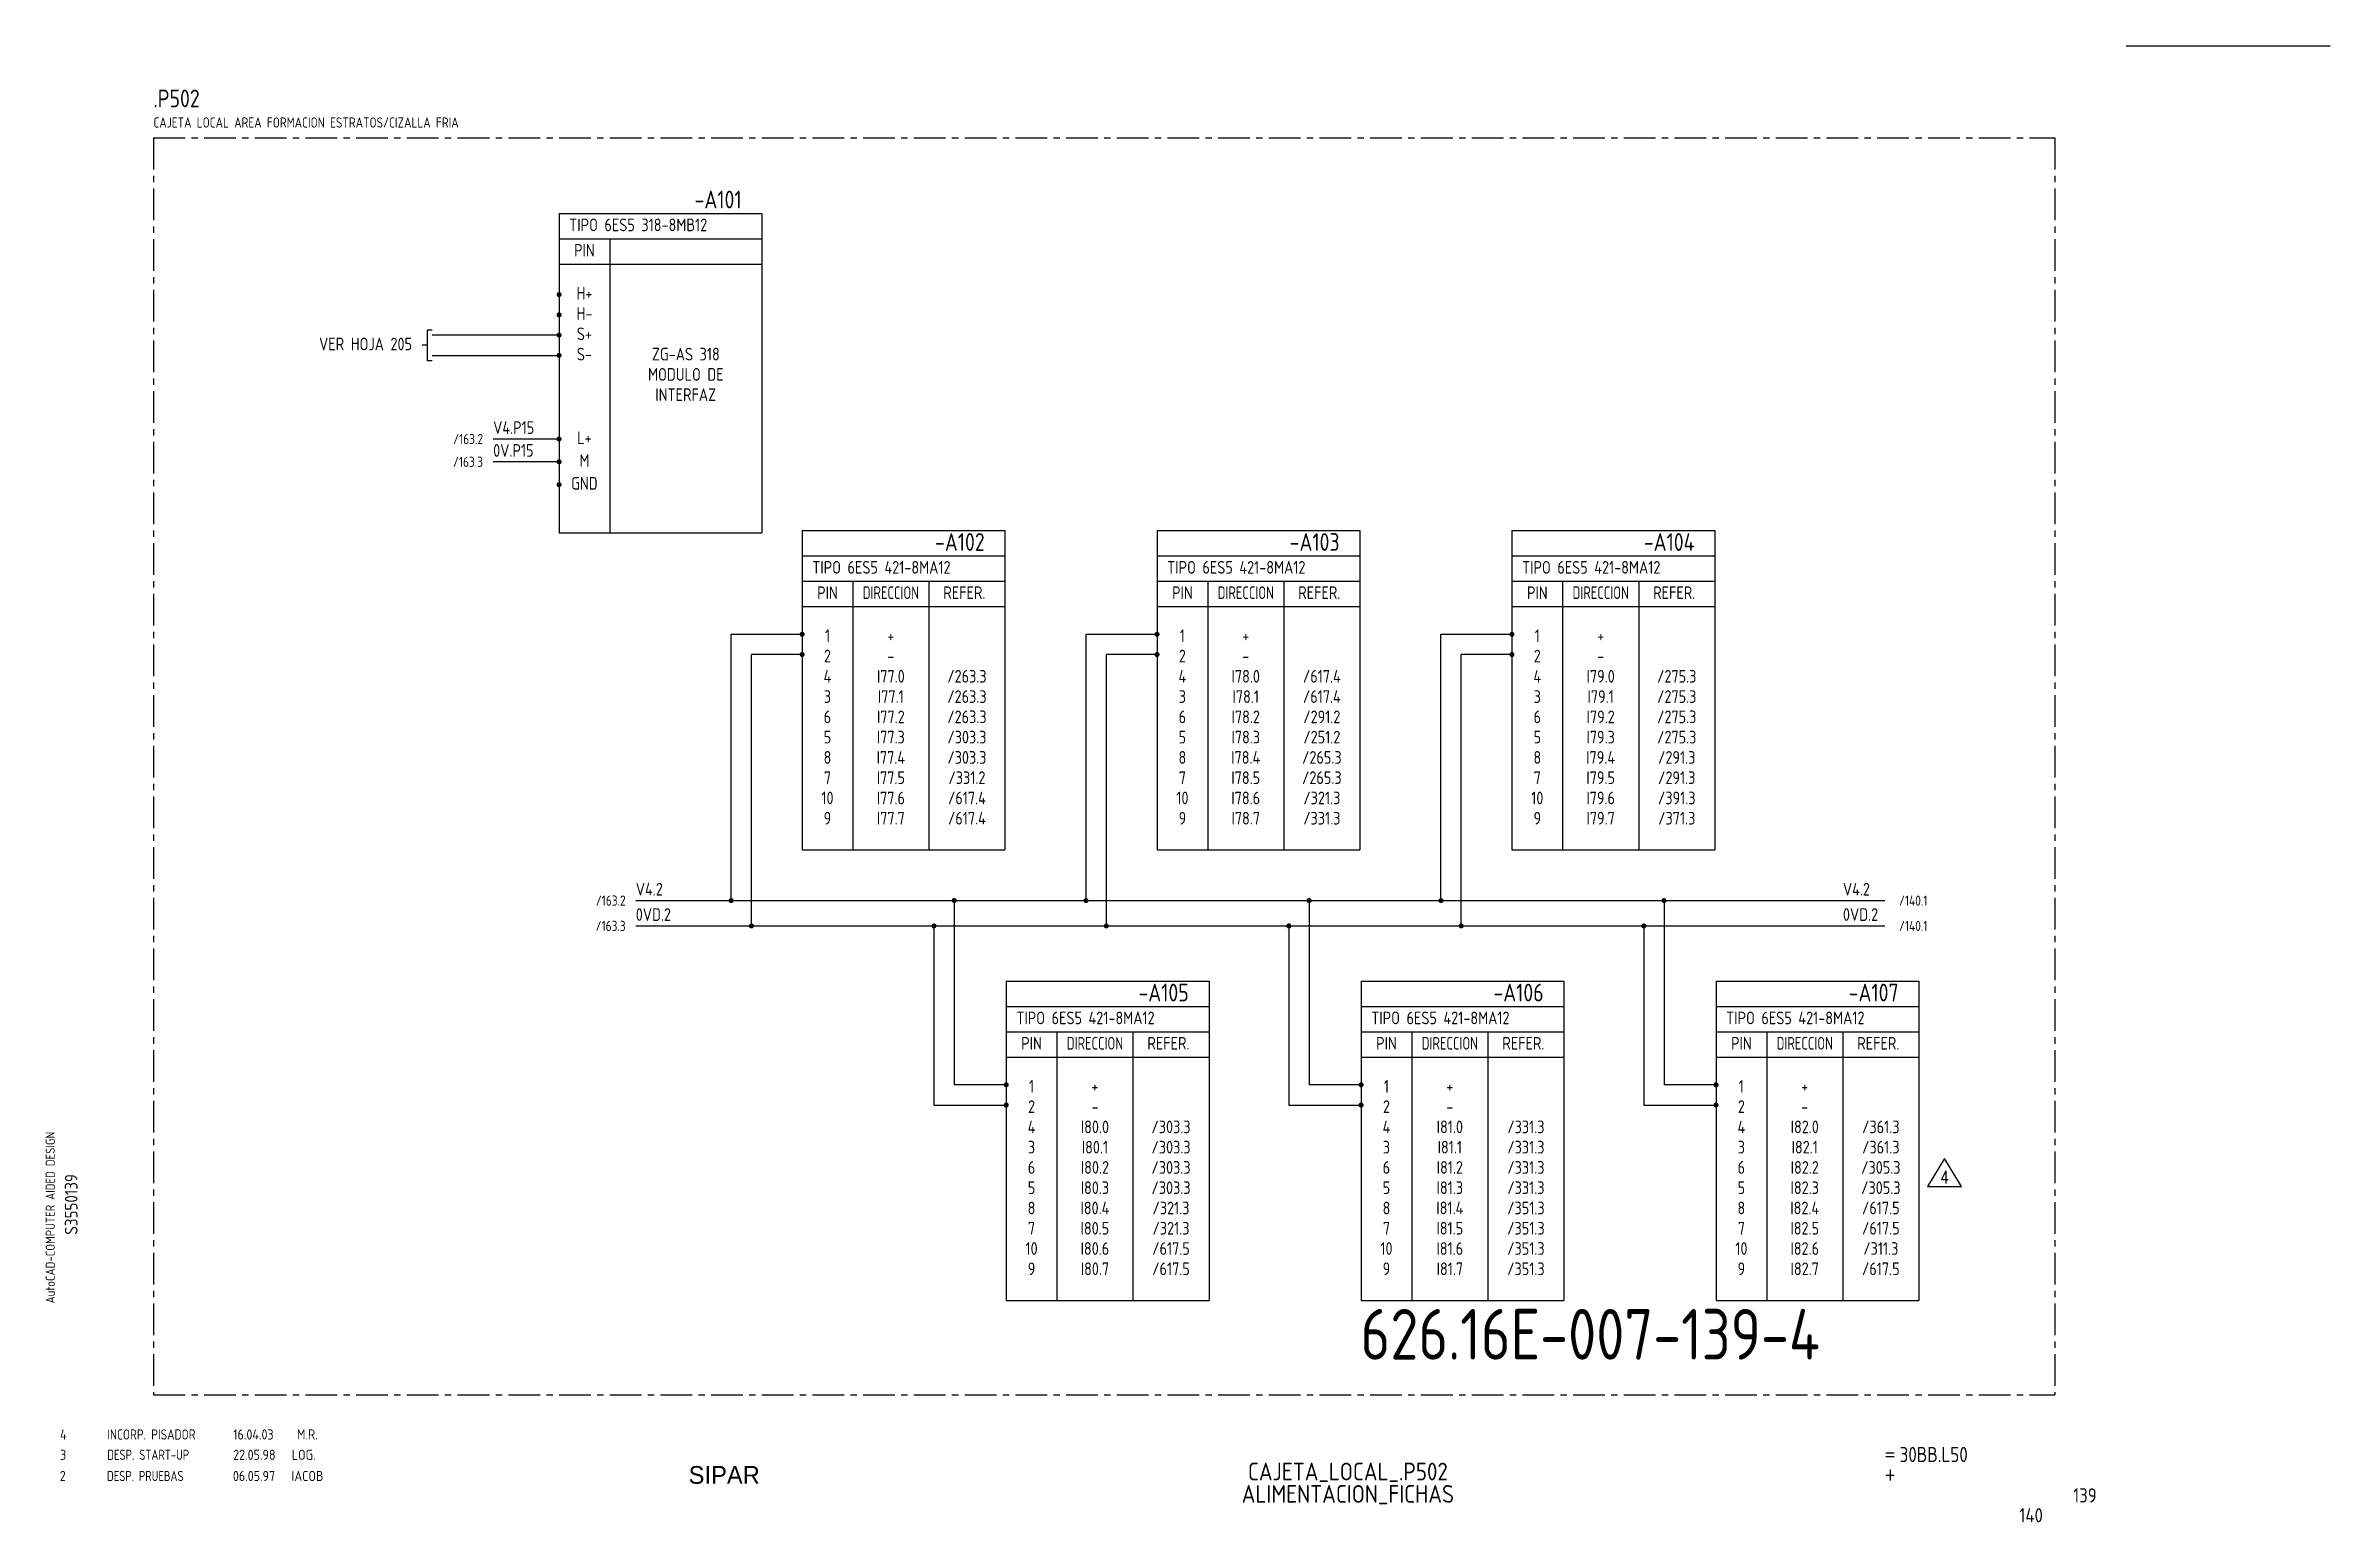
# Model space of a CAD drawing. Extents: x 10 to 1018, y 6 to 587.
# Drawn here: x 9.7 to 460.3, y 5.6 to 297 of the extents above; entities that cross this region are included whole.
import ezdxf
from ezdxf.enums import TextEntityAlignment as Align

# ---------------------------------------------------------------- set-up
doc = ezdxf.new("R2010")
doc.units = 0
doc.header["$LTSCALE"] = 5
doc.header["$MEASUREMENT"] = 0
doc.linetypes.add('CENTER', pattern=[2, 1.25, -0.25, 0.25, -0.25])
doc.layers.get('0').update_dxf_attribs({"linetype": 'CONTINUOUS'})
doc.layers.add('CART', color=7, linetype='CONTINUOUS')
doc.layers.add('TEXTO', color=7, linetype='CONTINUOUS')
doc.styles.add('DIN', font='DIN.shx', dxfattribs={"width": 0.85})
doc.styles.add('N', font='ROMANS', dxfattribs={"width": 0.85, "height": 3})
doc.styles.add('ROMANS', font='ROMANS.shx', dxfattribs={"width": 0.85, "height": 2.7})
doc.styles.add('X', font='UNIV.SHX', dxfattribs={"height": 3.5})

msp = doc.modelspace()

# ---------------------------------------------------------------- texts
at = {"color": 3, "style": 'DIN'}
for s, height, width, p in [('.P502', 3.5, 0.85, (30.92, 284.84)), ('4', 2, 0.9, (12.51, 21.98)), ('INCORP. PISADOR', 2, 0.85, (21.82, 21.98)), ('16.04.03', 2, 0.9, (46.65, 21.98)), ('M.R.', 2, 0.9, (59.22, 21.98))]:
    msp.add_text(s, height=height, dxfattribs=dict(at, width=width)).set_placement(p)
at = {"style": 'DIN', "width": 0.85}
for s, height, p in [('CAJETA LOCAL AREA FORMACION ESTRATOS/CIZALLA FRIA', 2, (30.92, 280.84)), ('TIPO 6ES5 318-8MB12', 2.5, (112.92, 260.39)), ('V4.P15', 2.5, (97.92, 220.39)), ('0V.P15', 2.5, (97.92, 215.89)), ('TIPO 6ES5 421-8MA12', 2.5, (160.86, 192.82)), ('TIPO 6ES5 421-8MA12', 2.5, (230.86, 192.82)), ('TIPO 6ES5 421-8MA12', 2.5, (300.86, 192.82)), ('V4.2', 2.5, (126.05, 129.32)), ('V4.2', 2.5, (364.14, 129.32)), ('0VD.2', 2.5, (126.05, 124.32)), ('0VD.2', 2.5, (364.14, 124.32)), ('TIPO 6ES5 421-8MA12', 2.5, (201.11, 103.92)), ('TIPO 6ES5 421-8MA12', 2.5, (271.11, 103.92)), ('TIPO 6ES5 421-8MA12', 2.5, (341.11, 103.92))]:
    msp.add_text(s, height=height, dxfattribs=at).set_placement(p)
at = {"color": 3, "style": 'DIN', "width": 0.85}
for s, p in [('-A101', (146.92, 264.89)), ('-A102', (194.86, 197.32)), ('-A103', (264.86, 197.32)), ('-A104', (334.86, 197.32)), ('-A105', (235.11, 108.42)), ('-A106', (305.11, 108.42)), ('-A107', (375.11, 108.42))]:
    msp.add_text(s, height=3.5, dxfattribs=at).set_placement(p, align=Align.RIGHT)
at = {"style": 'DIN'}
for s, width, p in [('PIN', 0.85, (115.92, 255.39)), ('H+', 0.85, (115.92, 246.89)), ('H-', 0.85, (115.92, 242.89)), ('S+', 0.85, (115.92, 238.89)), ('S-', 0.85, (115.92, 234.89)), ('ZG-AS 318', 0.85, (135.92, 234.89)), ('MODULO DE', 0.85, (135.92, 230.89)), ('INTERFAZ', 0.85, (135.92, 226.89)), ('L+', 0.85, (115.92, 218.39)), ('M', 0.85, (115.92, 213.89)), ('GND', 0.85, (115.92, 209.39)), ('PIN', 0.85, (163.86, 187.82)), ('DIRECCION', 0.75, (176.36, 187.82)), ('REFER.', 0.85, (190.86, 187.82)), ('PIN', 0.85, (233.86, 187.82)), ('DIRECCION', 0.75, (246.36, 187.82)), ('REFER.', 0.85, (260.86, 187.82)), ('PIN', 0.85, (303.86, 187.82)), ('DIRECCION', 0.75, (316.36, 187.82)), ('REFER.', 0.85, (330.86, 187.82)), ('1', 0.85, (163.86, 179.32)), ('+', 0.85, (176.36, 179.32)), ('1', 0.85, (233.86, 179.32)), ('+', 0.85, (246.36, 179.32)), ('1', 0.85, (303.86, 179.32)), ('+', 0.85, (316.36, 179.32)), ('2', 0.85, (163.86, 175.32)), ('-', 0.85, (176.36, 175.32)), ('2', 0.85, (233.86, 175.32)), ('-', 0.85, (246.36, 175.32)), ('2', 0.85, (303.86, 175.32)), ('-', 0.85, (316.36, 175.32)), ('4', 0.85, (163.86, 171.32)), ('I77.0', 0.85, (176.36, 171.32)), ('/263.3', 0.85, (191.36, 171.32)), ('4', 0.85, (233.86, 171.32)), ('I78.0', 0.85, (246.36, 171.32)), ('/617.4', 0.85, (261.36, 171.32)), ('4', 0.85, (303.86, 171.32)), ('I79.0', 0.85, (316.36, 171.32)), ('/275.3', 0.85, (331.36, 171.32)), ('3', 0.85, (163.86, 167.32)), ('I77.1', 0.85, (176.36, 167.32)), ('/263.3', 0.85, (191.36, 167.32)), ('3', 0.85, (233.86, 167.32)), ('I78.1', 0.85, (246.36, 167.32)), ('/617.4', 0.85, (261.36, 167.32)), ('3', 0.85, (303.86, 167.32)), ('I79.1', 0.85, (316.36, 167.32)), ('/275.3', 0.85, (331.36, 167.32)), ('6', 0.85, (163.86, 163.32)), ('I77.2', 0.85, (176.36, 163.32)), ('/263.3', 0.85, (191.36, 163.32)), ('6', 0.85, (233.86, 163.32)), ('I78.2', 0.85, (246.36, 163.32)), ('/291.2', 0.85, (261.36, 163.32)), ('6', 0.85, (303.86, 163.32)), ('I79.2', 0.85, (316.36, 163.32)), ('/275.3', 0.85, (331.36, 163.32)), ('5', 0.85, (163.86, 159.32)), ('8', 0.85, (163.86, 155.32)), ('I77.4', 0.85, (176.36, 155.32)), ('I77.3', 0.85, (176.36, 159.32)), ('/303.3', 0.85, (191.36, 159.32)), ('/303.3', 0.85, (191.36, 155.32)), ('5', 0.85, (233.86, 159.32)), ('8', 0.85, (233.86, 155.32)), ('I78.4', 0.85, (246.36, 155.32)), ('I78.3', 0.85, (246.36, 159.32)), ('/265.3', 0.85, (261.36, 155.32)), ('/251.2', 0.85, (261.36, 159.32)), ('5', 0.85, (303.86, 159.32)), ('8', 0.85, (303.86, 155.32)), ('I79.4', 0.85, (316.36, 155.32)), ('I79.3', 0.85, (316.36, 159.32)), ('/275.3', 0.85, (331.36, 159.32)), ('/291.3', 0.85, (331.36, 155.32)), ('7', 0.85, (163.86, 151.32)), ('I77.5', 0.85, (176.36, 151.32)), ('/331.2', 0.85, (191.36, 151.32)), ('7', 0.85, (233.86, 151.32)), ('I78.5', 0.85, (246.36, 151.32)), ('/265.3', 0.85, (261.36, 151.32)), ('7', 0.85, (303.86, 151.32)), ('I79.5', 0.85, (316.36, 151.32)), ('/291.3', 0.85, (331.36, 151.32)), ('10', 0.85, (163.86, 147.32)), ('I77.6', 0.85, (176.36, 147.32)), ('/617.4', 0.85, (191.36, 147.32)), ('10', 0.85, (233.86, 147.32)), ('I78.6', 0.85, (246.36, 147.32)), ('/321.3', 0.85, (261.36, 147.32)), ('10', 0.85, (303.86, 147.32)), ('I79.6', 0.85, (316.36, 147.32)), ('/391.3', 0.85, (331.36, 147.32)), ('9', 0.85, (163.86, 143.32)), ('I77.7', 0.85, (176.36, 143.32)), ('/617.4', 0.85, (191.36, 143.32)), ('9', 0.85, (233.86, 143.32)), ('I78.7', 0.85, (246.36, 143.32)), ('/331.3', 0.85, (261.36, 143.32)), ('9', 0.85, (303.86, 143.32)), ('I79.7', 0.85, (316.36, 143.32)), ('/371.3', 0.85, (331.36, 143.32)), ('PIN', 0.85, (204.11, 98.92)), ('DIRECCION', 0.75, (216.61, 98.92)), ('REFER.', 0.85, (231.11, 98.92)), ('PIN', 0.85, (274.11, 98.92)), ('DIRECCION', 0.75, (286.61, 98.92)), ('REFER.', 0.85, (301.11, 98.92)), ('PIN', 0.85, (344.11, 98.92)), ('DIRECCION', 0.75, (356.61, 98.92)), ('REFER.', 0.85, (371.11, 98.92)), ('1', 0.85, (204.11, 90.42)), ('+', 0.85, (216.61, 90.42)), ('1', 0.85, (274.11, 90.42)), ('+', 0.85, (286.61, 90.42)), ('1', 0.85, (344.11, 90.42)), ('+', 0.85, (356.61, 90.42)), ('2', 0.85, (204.11, 86.42)), ('-', 0.85, (216.61, 86.42)), ('2', 0.85, (274.11, 86.42)), ('-', 0.85, (286.61, 86.42)), ('2', 0.85, (344.11, 86.42)), ('-', 0.85, (356.61, 86.42)), ('4', 0.85, (204.11, 82.42)), ('I80.0', 0.85, (216.61, 82.42)), ('/303.3', 0.85, (231.61, 82.42)), ('4', 0.85, (274.11, 82.42)), ('I81.0', 0.85, (286.61, 82.42)), ('/331.3', 0.85, (301.61, 82.42)), ('4', 0.85, (344.11, 82.42)), ('I82.0', 0.85, (356.61, 82.42)), ('/361.3', 0.85, (371.61, 82.42)), ('3', 0.85, (204.11, 78.42)), ('6', 0.85, (204.11, 74.42)), ('I80.2', 0.85, (216.61, 74.42)), ('I80.1', 0.85, (216.61, 78.42)), ('/303.3', 0.85, (231.61, 78.42)), ('/303.3', 0.85, (231.61, 74.42)), ('3', 0.85, (274.11, 78.42)), ('6', 0.85, (274.11, 74.42)), ('I81.2', 0.85, (286.61, 74.42)), ('I81.1', 0.85, (286.61, 78.42)), ('/331.3', 0.85, (301.61, 78.42)), ('/331.3', 0.85, (301.61, 74.42)), ('3', 0.85, (344.11, 78.42)), ('6', 0.85, (344.11, 74.42)), ('I82.2', 0.85, (356.61, 74.42)), ('I82.1', 0.85, (356.61, 78.42)), ('/305.3', 0.85, (371.61, 74.42)), ('/361.3', 0.85, (371.61, 78.42)), ('5', 0.85, (204.11, 70.42)), ('I80.3', 0.85, (216.61, 70.42)), ('/303.3', 0.85, (231.61, 70.42)), ('5', 0.85, (274.11, 70.42)), ('I81.3', 0.85, (286.61, 70.42)), ('/331.3', 0.85, (301.61, 70.42)), ('5', 0.85, (344.11, 70.42)), ('I82.3', 0.85, (356.61, 70.42)), ('/305.3', 0.85, (371.61, 70.42)), ('8', 0.85, (204.11, 66.42)), ('I80.4', 0.85, (216.61, 66.42)), ('/321.3', 0.85, (231.61, 66.42)), ('8', 0.85, (274.11, 66.42)), ('I81.4', 0.85, (286.61, 66.42)), ('/351.3', 0.85, (301.61, 66.42)), ('8', 0.85, (344.11, 66.42)), ('I82.4', 0.85, (356.61, 66.42)), ('/617.5', 0.85, (371.61, 66.42)), ('7', 0.85, (204.11, 62.42)), ('I80.5', 0.85, (216.61, 62.42)), ('/321.3', 0.85, (231.61, 62.42)), ('7', 0.85, (274.11, 62.42)), ('I81.5', 0.85, (286.61, 62.42)), ('/351.3', 0.85, (301.61, 62.42)), ('7', 0.85, (344.11, 62.42)), ('I82.5', 0.85, (356.61, 62.42)), ('/617.5', 0.85, (371.61, 62.42)), ('10', 0.85, (204.11, 58.42)), ('I80.6', 0.85, (216.61, 58.42)), ('/617.5', 0.85, (231.61, 58.42)), ('10', 0.85, (274.11, 58.42)), ('I81.6', 0.85, (286.61, 58.42)), ('/351.3', 0.85, (301.61, 58.42)), ('10', 0.85, (344.11, 58.42)), ('I82.6', 0.85, (356.61, 58.42)), ('/311.3', 0.85, (371.61, 58.42)), ('9', 0.85, (204.11, 54.42)), ('I80.7', 0.85, (216.61, 54.42)), ('/617.5', 0.85, (231.61, 54.42)), ('9', 0.85, (274.11, 54.42)), ('I81.7', 0.85, (286.61, 54.42)), ('/351.3', 0.85, (301.61, 54.42)), ('9', 0.85, (344.11, 54.42)), ('I82.7', 0.85, (356.61, 54.42)), ('/617.5', 0.85, (371.61, 54.42))]:
    msp.add_text(s, height=2.5, dxfattribs=dict(at, width=width)).set_placement(p, align=Align.CENTER)
at = {"style": 'DIN', "width": 0.85}
for s, height, p in [('VER HOJA 205', 2.5, (81.92, 236.89)), ('/163.2', 2, (95.92, 218.39)), ('/163.3', 2, (95.92, 213.89)), ('/163.2', 2, (124.05, 127.32)), ('/140.1', 2, (380.8, 127.32)), ('/163.3', 2, (124.05, 122.32)), ('/140.1', 2, (380.8, 122.32))]:
    msp.add_text(s, height=height, dxfattribs=at).set_placement(p, align=Align.RIGHT)
at = {"color": 2, "insert": (268.99, 47.75), "char_height": 10, "width": 111.0411, "attachment_point": 1, "style": 'DIN'}
msp.add_mtext('626.16E-007-139-4', dxfattribs=at)
at = {"layer": 'CART', "color": 1, "style": 'DIN', "width": 0.9}
msp.add_text('AutoCAD-COMPUTER AIDED DESIGN', height=1.8, rotation=90, dxfattribs=at).set_placement((11.47, 48.84))
at = {"layer": 'CART', "color": 3, "style": 'N', "width": 0.85}
for s, p in [('=', (372.24, 17.91)), ('+', (372.24, 13.87))]:
    msp.add_text(s, height=2.5, dxfattribs=at).set_placement(p)
at = {"layer": 'CART', "color": 3, "style": 'DIN', "width": 0.9, "flags": 1}
msp.add_attdef('S3550139', text='', height=2.5, rotation=90, dxfattribs=at).set_placement((15.95, 68.38), align=Align.CENTER)
at = {"layer": 'CART', "color": 3, "style": 'DIN', "width": 0.85}
msp.add_attdef('30BB.L50', text='', height=3, dxfattribs=at).set_placement((375.33, 16.63), align=Align.BOTTOM_LEFT)
at = {"layer": 'CART', "color": 6, "style": 'X', "flags": 1}
msp.add_attdef('SIPAR', text='', height=3.5, dxfattribs=at).set_placement((143.5, 15), align=Align.MIDDLE)
at = {"layer": 'CART', "color": 2, "style": 'DIN', "width": 0.9, "flags": 1}
for tag, text, p in [('CAJETA_LOCAL_.P502', 'PLC', (266.5, 15.51)), ('ALIMENTACION_FICHAS', '', (266.5, 11.09))]:
    msp.add_attdef(tag, text=text, height=3.5, dxfattribs=at).set_placement(p, align=Align.MIDDLE)
msp.add_attdef('139', text='', height=2.8, dxfattribs=at).set_placement((414.2, 9.56), align=Align.RIGHT)
at = {"layer": 'CART', "color": 7, "style": 'DIN', "width": 0.9, "flags": 1}
msp.add_attdef('140', (398.93, 5.65), '', height=2.8, dxfattribs=at)

# ---------------------------------------------------------------- blocks, each defined once
blk = doc.blocks.new('REV2')
at = {"color": 3, "style": 'DIN'}
for s, width, p in [('2', 0.9, (12.45, 13.79)), ('DESP. PRUEBAS', 0.8, (21.76, 13.79)), ('06.05.97', 0.9, (46.59, 13.79)), ('IACOB', 0.9, (58.16, 13.79))]:
    blk.add_text(s, height=2, dxfattribs=dict(at, width=width)).set_placement(p)
blk = doc.blocks.new('DESP')
at = {"color": 3, "style": 'DIN'}
for s, width, p in [('3', 0.9, (7.45, 13.02)), ('DESP. START-UP', 0.8, (16.76, 13.02)), ('22.05.98', 0.9, (41.59, 13.02)), ('LOG.', 0.9, (53.16, 13.02))]:
    blk.add_text(s, height=2, dxfattribs=dict(at, width=width)).set_placement(p)
blk = doc.blocks.new('REV.')
at = {"layer": 'TEXTO', "color": 4}
blk.add_lwpolyline([(-0.04, 3.69), (-3.37, -1.81), (3.29, -1.81)], close=True, dxfattribs=at)
at = {"layer": 'TEXTO', "style": 'ROMANS', "width": 0.8}
blk.add_attdef('REV.', text='', height=2.5, dxfattribs=at).set_placement((0, 0), align=Align.MIDDLE_CENTER)

# ---------------------------------------------------------------- linework, layer by layer
at = {"linetype": 'Continuous'}
for p, q in [((420, 297), (460.27, 297)), ((328.86, 128.32), (372.42, 128.32)), ((324.86, 123.32), (372.42, 123.32))]:
    msp.add_line(p, q, dxfattribs=at)
at = {"color": 3, "linetype": 'CENTER'}
for p, q in [((30.92, 278.84), (405.92, 278.84)), ((30.92, 278.84), (30.92, 30.83)), ((405.92, 278.84), (405.92, 30.83)), ((30.92, 30.83), (405.92, 30.83))]:
    msp.add_line(p, q, dxfattribs=at)
at = {"color": 3}
for p, q in [((110.92, 263.89), (110.92, 200.89)), ((110.92, 263.89), (150.92, 263.89)), ((150.92, 263.89), (150.92, 200.89)), ((110.92, 258.89), (150.92, 258.89)), ((120.92, 258.89), (120.92, 200.89)), ((110.92, 253.89), (150.92, 253.89)), ((110.92, 200.89), (150.92, 200.89)), ((158.86, 201.32), (198.86, 201.32)), ((158.86, 201.32), (158.86, 138.32)), ((198.86, 201.32), (198.86, 138.32)), ((228.86, 201.32), (228.86, 138.32)), ((228.86, 201.32), (268.86, 201.32)), ((268.86, 201.32), (268.86, 138.32)), ((298.86, 201.32), (338.86, 201.32)), ((298.86, 201.32), (298.86, 138.32)), ((338.86, 201.32), (338.86, 138.32)), ((158.86, 196.32), (198.86, 196.32)), ((228.86, 196.32), (268.86, 196.32)), ((298.86, 196.32), (338.86, 196.32)), ((158.86, 191.32), (198.86, 191.32)), ((168.86, 191.32), (168.86, 138.32)), ((183.86, 191.32), (183.86, 138.32)), ((228.86, 191.32), (268.86, 191.32)), ((238.86, 191.32), (238.86, 138.32)), ((253.86, 191.32), (253.86, 138.32)), ((298.86, 191.32), (338.86, 191.32)), ((308.86, 191.32), (308.86, 138.32)), ((323.86, 191.32), (323.86, 138.32)), ((158.86, 186.32), (198.86, 186.32)), ((228.86, 186.32), (268.86, 186.32)), ((298.86, 186.32), (338.86, 186.32)), ((158.86, 138.32), (198.86, 138.32)), ((228.86, 138.32), (268.86, 138.32)), ((298.86, 138.32), (338.86, 138.32)), ((199.11, 112.42), (199.11, 49.42)), ((199.11, 112.42), (239.11, 112.42)), ((239.11, 112.42), (239.11, 49.42)), ((269.11, 112.42), (269.11, 49.42)), ((269.11, 112.42), (309.11, 112.42)), ((309.11, 112.42), (309.11, 49.42)), ((339.11, 112.42), (339.11, 49.42)), ((339.11, 112.42), (379.11, 112.42)), ((379.11, 112.42), (379.11, 49.42)), ((199.11, 107.42), (239.11, 107.42)), ((269.11, 107.42), (309.11, 107.42)), ((339.11, 107.42), (379.11, 107.42)), ((199.11, 102.42), (239.11, 102.42)), ((209.11, 102.42), (209.11, 49.42)), ((224.11, 102.42), (224.11, 49.42)), ((269.11, 102.42), (309.11, 102.42)), ((279.11, 102.42), (279.11, 49.42)), ((294.11, 102.42), (294.11, 49.42)), ((339.11, 102.42), (379.11, 102.42)), ((349.11, 102.42), (349.11, 49.42)), ((364.11, 102.42), (364.11, 49.42)), ((199.11, 97.42), (239.11, 97.42)), ((269.11, 97.42), (309.11, 97.42)), ((339.11, 97.42), (379.11, 97.42)), ((199.11, 49.42), (239.11, 49.42)), ((269.11, 49.42), (309.11, 49.42)), ((339.11, 49.42), (379.11, 49.42))]:
    msp.add_line(p, q, dxfattribs=at)
for p, q in [((84.92, 240.89), (84.92, 234.89)), ((85.92, 240.89), (84.92, 240.89)), ((110.92, 239.89), (85.92, 239.89)), ((84.92, 237.89), (83.92, 237.89)), ((84.92, 234.89), (85.92, 234.89)), ((85.92, 235.89), (110.92, 235.89)), ((110.92, 219.39), (97.92, 219.39)), ((110.92, 214.89), (97.92, 214.89)), ((144.86, 128.32), (144.86, 180.87)), ((144.86, 180.87), (158.86, 180.87)), ((214.86, 128.32), (214.86, 180.87)), ((214.86, 180.87), (228.86, 180.87)), ((284.86, 128.32), (284.86, 180.87)), ((284.86, 180.87), (298.86, 180.87)), ((148.86, 123.32), (148.86, 176.87)), ((158.86, 176.87), (148.86, 176.87)), ((218.86, 123.32), (218.86, 176.87)), ((228.86, 176.87), (218.86, 176.87)), ((288.86, 123.32), (288.86, 176.87)), ((298.86, 176.87), (288.86, 176.87)), ((126.05, 128.32), (328.86, 128.32)), ((188.86, 128.32), (188.86, 91.97)), ((258.86, 128.32), (258.86, 91.97)), ((328.86, 128.32), (328.86, 91.97)), ((126.05, 123.32), (324.86, 123.32)), ((184.86, 123.32), (184.86, 87.97)), ((254.86, 123.32), (254.86, 87.97)), ((324.86, 123.32), (324.86, 87.97)), ((198.86, 91.97), (188.86, 91.97)), ((268.86, 91.97), (258.86, 91.97)), ((338.86, 91.97), (328.86, 91.97)), ((184.86, 87.97), (198.86, 87.97)), ((254.86, 87.97), (268.86, 87.97)), ((324.86, 87.97), (338.86, 87.97))]:
    msp.add_line(p, q)
at = {"linetype": 'Continuous', "const_width": 0.5}
for points in [[(110.67, 247.89, 1), (111.17, 247.89, 1)], [(110.67, 243.89, 1), (111.17, 243.89, 1)], [(110.67, 239.89, 1), (111.17, 239.89, 1)], [(110.67, 235.89, 1), (111.17, 235.89, 1)], [(110.67, 219.39, 1), (111.17, 219.39, 1)], [(110.67, 214.89, 1), (111.17, 214.89, 1)], [(110.67, 210.39, 1), (111.17, 210.39, 1)], [(158.61, 180.87, -1), (159.11, 180.87, -1)], [(228.61, 180.87, -1), (229.11, 180.87, -1)], [(298.61, 180.87, -1), (299.11, 180.87, -1)], [(158.61, 176.87, -1), (159.11, 176.87, -1)], [(228.61, 176.87, -1), (229.11, 176.87, -1)], [(298.61, 176.87, -1), (299.11, 176.87, -1)], [(198.86, 91.97, -1), (199.36, 91.97, -1)], [(268.86, 91.97, -1), (269.36, 91.97, -1)], [(338.86, 91.97, -1), (339.36, 91.97, -1)], [(198.86, 87.97, -1), (199.36, 87.97, -1)], [(268.86, 87.97, -1), (269.36, 87.97, -1)], [(338.86, 87.97, -1), (339.36, 87.97, -1)]]:
    msp.add_lwpolyline(points, format="xyb", close=True, dxfattribs=at)
at = {"const_width": 0.5}
for points in [[(144.61, 128.32, -1), (145.11, 128.32, -1)], [(188.61, 128.32, -1), (189.11, 128.32, -1)], [(214.61, 128.32, -1), (215.11, 128.32, -1)], [(258.61, 128.32, -1), (259.11, 128.32, -1)], [(284.61, 128.32, -1), (285.11, 128.32, -1)], [(328.61, 128.32, -1), (329.11, 128.32, -1)], [(148.61, 123.32, -1), (149.11, 123.32, -1)], [(184.61, 123.32, -1), (185.11, 123.32, -1)], [(218.61, 123.32, -1), (219.11, 123.32, -1)], [(254.61, 123.32, -1), (255.11, 123.32, -1)], [(288.61, 123.32, -1), (289.11, 123.32, -1)], [(324.61, 123.32, -1), (325.11, 123.32, -1)]]:
    msp.add_lwpolyline(points, format="xyb", close=True, dxfattribs=at)

# ---------------------------------------------------------------- block references
msp.add_blockref('REV.', (384.21, 73.72)).add_auto_attribs({'REV.': '4'})
at = {"linetype": 'Continuous'}
for name, p in [('DESP', (5.06, 4.95)), ('REV2', (0, 0))]:
    msp.add_blockref(name, p, dxfattribs=at)

msp.set_redraw_order([(e.dxf.handle, doc.entitydb.next_handle()) for e in msp.query("TEXT MTEXT ATTDEF DIMENSION ARC_DIMENSION")])  # texts and dimensions are drawn at this point

doc.saveas('drawing.dxf')
